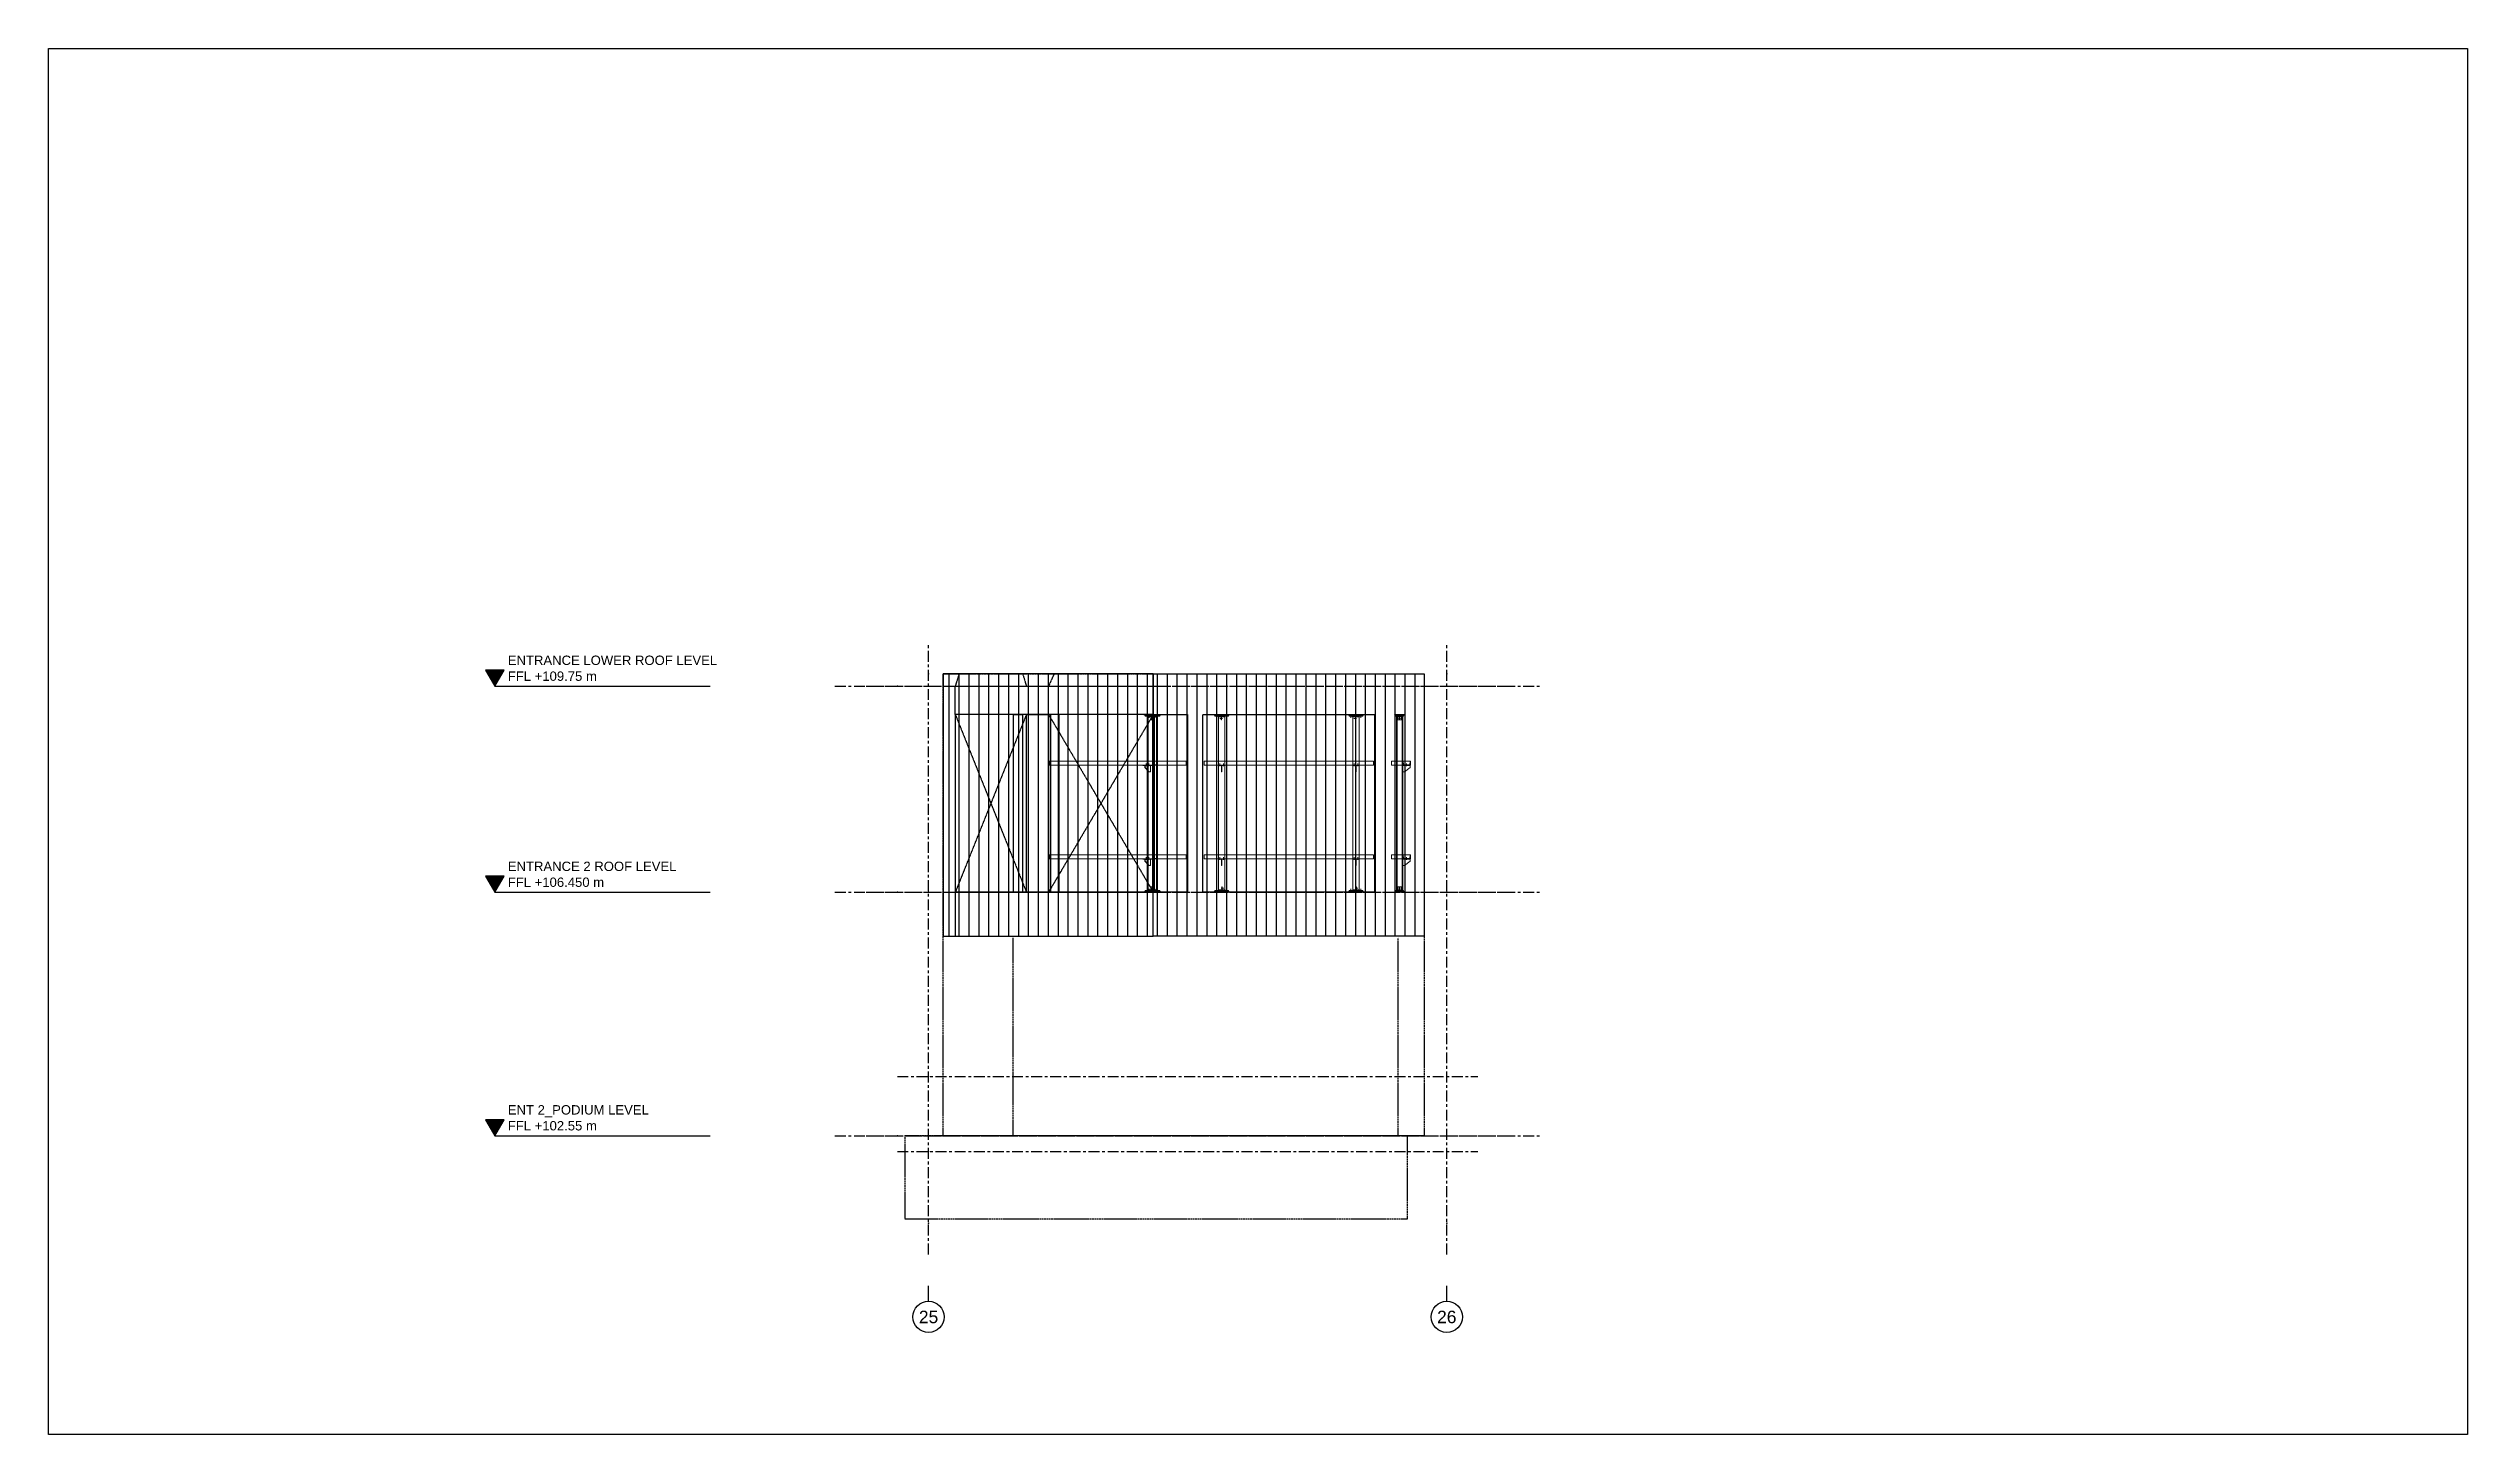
# Model space of a CAD drawing. Header units: millimetres. Extents: x 652554 to 1678317, y -308114 to 170803.
# Drawn here: x 771548 to 810298, y -137619 to -115419 of the extents above; entities that cross this region are included whole.
import ezdxf
from ezdxf.enums import TextEntityAlignment as Align

# ---------------------------------------------------------------- set-up
doc = ezdxf.new("R2010")
doc.units = ezdxf.units.MM
for name, pattern in [('CENTER', [50.8, 31.75, -6.35, 6.35, -6.35]), ('HIDDEN', [0.375, 0.25, -0.125]), ('TA_GL_000.70000', [1.925, 0.7, -0.175, 0.175, -0.175, 0.7]), ('XKITLINE00', [0]), ('XKITLINE02', [4, 2, -2])]:
    doc.linetypes.add(name, pattern=pattern)
for name, color, linetype in [('000 - 0_SYM_DWG_GRID-BUBBLE_MAIN_COLOR_1', 7, 'Continuous'), ('000 - 0_SYM_DWG_GRIDLINE_MAIN_COLOR_1', 7, 'Continuous'), ('000 - 0_SYM_DWG_GRIDLINE_MAIN_COLOR_251', 7, 'Continuous'), ('000 - 0_SYM_DWG_LEVEL_MAIN_COLOR_2', 7, 'Continuous'), ('000 - 0_SYM_DWG_LEVEL_TEXT', 7, 'Continuous'), ('000 - GRID', 7, 'CENTER'), ('DIM', 7, 'Continuous')]:
    doc.layers.add(name, color=color, linetype=linetype)
doc.layers.add('Bolt', color=7, linetype='Continuous', lineweight=0)
doc.layers.add('Part', color=7, linetype='Continuous', lineweight=0)
doc.styles.add('Arial', font='arial.ttf')
doc.styles.add('Arial_1', font='arial.ttf', dxfattribs={"height": 125})
doc.styles.add('TA', font='', dxfattribs={"height": 4.5})
doc.styles.get('TA').set_extended_font_data('Cordia New')

# ---------------------------------------------------------------- blocks, each defined once
blk = doc.blocks.new('W-1-PP19-ST-ENT2_20260406-084955_STANDARD_PAPER_BLOCK')
at = {"layer": 'DIM', "color": 7}
blk.add_lwpolyline([(775, 0), (0, 0), (0, 443.999987), (775, 443.999987)], close=True, dxfattribs=at)
blk = doc.blocks.new('*A13442673')
at = {"layer": 'Part', "color": 7, "linetype": 'XKITLINE00', "lineweight": 0}
for p, q in [((3151.342634, 249.241476), (3151.342634, 248.591476)), ((3151.342634, 249.241476), (3178.442634, 249.241476)), ((3151.342634, 248.591476), (3178.442634, 248.591476)), ((3178.442634, 249.241476), (3178.442634, 248.591476))]:
    blk.add_line(p, q, dxfattribs=at)
blk = doc.blocks.new('*A13542674')
at = {"layer": 'Part', "color": 7, "linetype": 'XKITLINE00', "lineweight": 0}
for p, q in [((3141.86535, 228.441476), (3141.86535, 228.541476)), ((3141.86535, 228.541476), (3144.256806, 228.541476)), ((3141.86535, 228.441476), (3144.256806, 228.441476)), ((3143.393598, 228.441476), (3143.393598, 228.541476)), ((3144.256806, 228.441476), (3144.256806, 228.541476))]:
    blk.add_line(p, q, dxfattribs=at)
blk = doc.blocks.new('*A13552675')
at = {"layer": 'Part', "color": 7, "linetype": 'XKITLINE02', "lineweight": 0}
for p, q in [((3142.789703, 229.141476), (3143.25604, 229.141476)), ((3142.789703, 229.141476), (3142.789703, 228.641476)), ((3142.824436, 229.141476), (3142.824436, 228.641476)), ((3143.25604, 229.141476), (3143.25604, 228.641476)), ((3143.25604, 228.541476), (3142.407641, 228.541476))]:
    blk.add_line(p, q, dxfattribs=at)
at = {"layer": 'Part', "color": 7, "linetype": 'XKITLINE00', "lineweight": 0}
for p, q in [((3142.789703, 228.641476), (3142.789703, 228.591476)), ((3142.824436, 228.641476), (3142.824436, 228.541476)), ((3143.25604, 228.641476), (3143.25604, 228.541476)), ((3142.407641, 228.541476), (3142.407641, 228.591476)), ((3142.407641, 228.591476), (3142.789703, 228.591476))]:
    blk.add_line(p, q, dxfattribs=at)
blk = doc.blocks.new('*A13562676')
at = {"layer": 'Part', "color": 7, "linetype": 'XKITLINE00', "lineweight": 0}
for p, q in [((3141.86535, 228.441476), (3141.58255, 228.241476)), ((3144.256806, 228.441476), (3141.86535, 228.441476)), ((3143.388662, 228.241476), (3143.393598, 228.441476)), ((3144.256806, 228.441476), (3144.539605, 228.241476))]:
    blk.add_line(p, q, dxfattribs=at)
at = {"layer": 'Part', "color": 7, "linetype": 'XKITLINE02', "lineweight": 0}
blk.add_line((3141.58255, 228.241476), (3144.539605, 228.241476), dxfattribs=at)
blk = doc.blocks.new('*A13572677')
at = {"layer": 'Part', "color": 7, "linetype": 'XKITLINE00', "lineweight": 0}
for p, q in [((3141.81813, 233.531476), (3141.859809, 233.531476)), ((3141.81813, 233.531476), (3141.81813, 233.231476)), ((3141.81813, 233.231476), (3141.859809, 233.231476)), ((3141.81813, 233.231476), (3142.465536, 232.531476)), ((3141.859809, 233.531476), (3141.859809, 233.231476)), ((3141.859809, 233.231476), (3142.507215, 232.531476)), ((3142.465536, 232.531476), (3142.722248, 232.531476))]:
    blk.add_line(p, q, dxfattribs=at)
at = {"layer": 'Part', "color": 7, "linetype": 'XKITLINE02', "lineweight": 0}
for p, q in [((3141.859809, 233.531476), (3142.723017, 233.531476)), ((3142.722248, 232.531476), (3142.723017, 232.531476)), ((3142.723017, 232.531476), (3142.723017, 233.531476))]:
    blk.add_line(p, q, dxfattribs=at)
blk = doc.blocks.new('*A13582678')
at = {"layer": 'Part', "color": 7, "linetype": 'XKITLINE00', "lineweight": 0}
for p, q in [((3141.49164, 233.531476), (3141.49164, 233.591476)), ((3143.049507, 233.531476), (3141.49164, 233.531476)), ((3142.186299, 233.531476), (3142.186299, 233.591476)), ((3143.049507, 233.531476), (3143.049507, 233.591476))]:
    blk.add_line(p, q, dxfattribs=at)
at = {"layer": 'Part', "color": 7, "linetype": 'XKITLINE02', "lineweight": 0}
blk.add_line((3143.049507, 233.591476), (3141.49164, 233.591476), dxfattribs=at)
blk = doc.blocks.new('*A13592679')
at = {"layer": 'Part', "color": 7, "linetype": 'XKITLINE00', "lineweight": 0}
for p, q in [((3143.192458, 234.241476), (3143.192458, 233.591476)), ((3143.192458, 234.241476), (3148.442634, 234.241476)), ((3143.192458, 233.591476), (3148.442634, 233.591476)), ((3148.442634, 234.241476), (3148.442634, 233.591476))]:
    blk.add_line(p, q, dxfattribs=at)
blk = doc.blocks.new('*A13622680')
at = {"layer": 'Part', "color": 7, "linetype": 'XKITLINE00', "lineweight": 0}
for p, q in [((3151.342634, 234.241476), (3151.342634, 233.591476)), ((3151.342634, 234.241476), (3178.442634, 234.241476)), ((3151.342634, 233.591476), (3178.442634, 233.591476)), ((3178.442634, 234.241476), (3178.442634, 233.591476))]:
    blk.add_line(p, q, dxfattribs=at)
blk = doc.blocks.new('*A13632681')
at = {"layer": 'Part', "color": 7, "linetype": 'XKITLINE00', "lineweight": 0}
for p, q in [((3175.142536, 256.341476), (3175.142536, 249.241476)), ((3175.142536, 256.341476), (3176.142536, 256.341476)), ((3176.142536, 256.341476), (3176.142536, 249.241476)), ((3175.142536, 248.531476), (3175.142536, 234.241476)), ((3176.142536, 248.531476), (3176.142536, 234.241476)), ((3175.142536, 233.531476), (3175.142536, 228.641476)), ((3176.142536, 233.531476), (3176.142536, 228.641476)), ((3175.142536, 228.641476), (3176.142536, 228.641476))]:
    blk.add_line(p, q, dxfattribs=at)
at = {"layer": 'Part', "color": 7, "linetype": 'XKITLINE02', "lineweight": 0}
for p, q in [((3175.142536, 249.241476), (3175.142536, 248.531476)), ((3176.142536, 249.241476), (3176.142536, 248.531476)), ((3175.142536, 234.241476), (3175.142536, 233.531476)), ((3176.142536, 234.241476), (3176.142536, 233.531476))]:
    blk.add_line(p, q, dxfattribs=at)
blk = doc.blocks.new('*A13642682')
at = {"layer": 'Part', "color": 7, "linetype": 'XKITLINE00', "lineweight": 0}
for p, q in [((3153.642634, 256.341476), (3153.642634, 249.241476)), ((3153.642634, 256.341476), (3154.642634, 256.341476)), ((3154.642634, 256.341476), (3154.642634, 249.241476)), ((3153.642634, 248.531476), (3153.642634, 234.241476)), ((3154.642634, 248.531476), (3154.642634, 234.241476)), ((3153.642634, 233.531476), (3153.642634, 228.641476)), ((3154.642634, 233.531476), (3154.642634, 228.641476)), ((3153.642634, 228.641476), (3154.642634, 228.641476))]:
    blk.add_line(p, q, dxfattribs=at)
at = {"layer": 'Part', "color": 7, "linetype": 'XKITLINE02', "lineweight": 0}
for p, q in [((3153.642634, 249.241476), (3153.642634, 248.531476)), ((3154.642634, 249.241476), (3154.642634, 248.531476)), ((3153.642634, 234.241476), (3153.642634, 233.531476)), ((3154.642634, 234.241476), (3154.642634, 233.531476))]:
    blk.add_line(p, q, dxfattribs=at)
blk = doc.blocks.new('*A13652683')
at = {"layer": 'Part', "color": 7, "linetype": 'XKITLINE00', "lineweight": 0}
for p, q in [((3182.222585, 256.341476), (3182.142585, 256.341476)), ((3182.142585, 256.341476), (3182.142585, 249.241476)), ((3182.342585, 256.341476), (3182.222585, 256.341476)), ((3182.222585, 256.341476), (3182.222585, 249.241476)), ((3182.942585, 256.341476), (3183.142585, 256.341476)), ((3183.062585, 256.341476), (3183.062585, 249.241476)), ((3183.142585, 256.341476), (3183.142585, 249.241476)), ((3182.142585, 248.591476), (3182.142585, 234.241476)), ((3182.222585, 248.591476), (3182.222585, 234.241476)), ((3183.062585, 248.591476), (3183.062585, 234.241476)), ((3183.142585, 248.591476), (3183.142585, 234.241476)), ((3182.142585, 233.591476), (3182.142585, 228.641476)), ((3182.222585, 233.591476), (3182.222585, 228.641476)), ((3183.062585, 233.591476), (3183.062585, 228.641476)), ((3183.142585, 233.591476), (3183.142585, 228.641476)), ((3182.222585, 228.641476), (3182.142585, 228.641476)), ((3183.142585, 228.641476), (3182.222585, 228.641476))]:
    blk.add_line(p, q, dxfattribs=at)
at = {"layer": 'Part', "color": 7, "linetype": 'XKITLINE02', "lineweight": 0}
for p, q in [((3182.942585, 256.341476), (3182.342585, 256.341476)), ((3182.142585, 249.241476), (3182.142585, 248.591476)), ((3182.222585, 249.241476), (3182.222585, 248.591476)), ((3183.062585, 249.241476), (3183.062585, 248.591476)), ((3183.142585, 249.241476), (3183.142585, 248.591476)), ((3182.142585, 234.241476), (3182.142585, 233.591476)), ((3182.222585, 234.241476), (3182.222585, 233.591476)), ((3183.062585, 234.241476), (3183.062585, 233.591476)), ((3183.142585, 234.241476), (3183.142585, 233.591476))]:
    blk.add_line(p, q, dxfattribs=at)
blk = doc.blocks.new('*A13662684')
at = {"layer": 'Part', "color": 7, "linetype": 'XKITLINE00', "lineweight": 0}
for p, q in [((3152.842634, 228.241476), (3153.042634, 228.441476)), ((3153.042634, 228.441476), (3155.242634, 228.441476)), ((3155.242634, 228.441476), (3155.442634, 228.241476))]:
    blk.add_line(p, q, dxfattribs=at)
at = {"layer": 'Part', "color": 7, "linetype": 'XKITLINE02', "lineweight": 0}
blk.add_line((3155.442634, 228.241476), (3152.842634, 228.241476), dxfattribs=at)
blk = doc.blocks.new('*A13672685')
at = {"layer": 'Part', "color": 7, "linetype": 'XKITLINE02', "lineweight": 0}
for p, q in [((3154.222634, 229.141476), (3154.172634, 229.141476)), ((3154.172634, 229.141476), (3154.172634, 228.641476)), ((3154.222634, 229.141476), (3154.222634, 228.641476)), ((3154.172634, 228.541476), (3154.772634, 228.541476))]:
    blk.add_line(p, q, dxfattribs=at)
at = {"layer": 'Part', "color": 7, "linetype": 'XKITLINE00', "lineweight": 0}
for p, q in [((3154.172634, 228.641476), (3154.172634, 228.541476)), ((3154.222634, 228.641476), (3154.222634, 228.591476)), ((3154.772634, 228.591476), (3154.222634, 228.591476)), ((3154.772634, 228.541476), (3154.772634, 228.591476))]:
    blk.add_line(p, q, dxfattribs=at)
blk = doc.blocks.new('*A13682686')
at = {"layer": 'Part', "color": 7, "linetype": 'XKITLINE00', "lineweight": 0}
for p, q in [((3153.042634, 228.441476), (3153.042634, 228.541476)), ((3153.042634, 228.541476), (3155.242634, 228.541476)), ((3153.042634, 228.441476), (3155.242634, 228.441476)), ((3155.242634, 228.441476), (3155.242634, 228.541476))]:
    blk.add_line(p, q, dxfattribs=at)
blk = doc.blocks.new('*A13702687')
at = {"layer": 'Part', "color": 7, "linetype": 'XKITLINE00', "lineweight": 0}
for p, q in [((3174.342536, 228.241476), (3174.542536, 228.441476)), ((3174.542536, 228.441476), (3176.742536, 228.441476)), ((3176.742536, 228.441476), (3176.942536, 228.241476))]:
    blk.add_line(p, q, dxfattribs=at)
at = {"layer": 'Part', "color": 7, "linetype": 'XKITLINE02', "lineweight": 0}
blk.add_line((3176.942536, 228.241476), (3174.342536, 228.241476), dxfattribs=at)
blk = doc.blocks.new('*A13712688')
at = {"layer": 'Part', "color": 7, "linetype": 'XKITLINE02', "lineweight": 0}
for p, q in [((3175.722536, 229.141476), (3175.672536, 229.141476)), ((3175.672536, 229.141476), (3175.672536, 228.641476)), ((3175.722536, 229.141476), (3175.722536, 228.641476)), ((3175.672536, 228.541476), (3176.272536, 228.541476))]:
    blk.add_line(p, q, dxfattribs=at)
at = {"layer": 'Part', "color": 7, "linetype": 'XKITLINE00', "lineweight": 0}
for p, q in [((3175.672536, 228.641476), (3175.672536, 228.541476)), ((3175.722536, 228.641476), (3175.722536, 228.591476)), ((3176.272536, 228.591476), (3175.722536, 228.591476)), ((3176.272536, 228.541476), (3176.272536, 228.591476))]:
    blk.add_line(p, q, dxfattribs=at)
blk = doc.blocks.new('*A13722689')
at = {"layer": 'Part', "color": 7, "linetype": 'XKITLINE00', "lineweight": 0}
for p, q in [((3174.542536, 228.441476), (3174.542536, 228.541476)), ((3174.542536, 228.541476), (3176.742536, 228.541476)), ((3174.542536, 228.441476), (3176.742536, 228.441476)), ((3176.742536, 228.441476), (3176.742536, 228.541476))]:
    blk.add_line(p, q, dxfattribs=at)
blk = doc.blocks.new('*A13732690')
at = {"layer": 'Part', "color": 7, "linetype": 'XKITLINE00', "lineweight": 0}
for p, q in [((3182.042585, 228.441476), (3182.042585, 228.541476)), ((3182.042585, 228.541476), (3183.242585, 228.541476)), ((3182.042585, 228.441476), (3183.242585, 228.441476)), ((3183.242585, 228.441476), (3183.242585, 228.541476))]:
    blk.add_line(p, q, dxfattribs=at)
blk = doc.blocks.new('*A13742691')
at = {"layer": 'Part', "color": 7, "linetype": 'XKITLINE02', "lineweight": 0}
for p, q in [((3182.342585, 229.141476), (3182.942585, 229.141476)), ((3182.342585, 229.141476), (3182.342585, 228.641476)), ((3182.942585, 229.141476), (3182.942585, 228.641476)), ((3182.342585, 228.541476), (3182.942585, 228.541476))]:
    blk.add_line(p, q, dxfattribs=at)
at = {"layer": 'Part', "color": 7, "linetype": 'XKITLINE00', "lineweight": 0}
for p, q in [((3182.342585, 228.641476), (3182.342585, 228.541476)), ((3182.942585, 228.641476), (3182.942585, 228.541476))]:
    blk.add_line(p, q, dxfattribs=at)
blk = doc.blocks.new('*A13752692')
at = {"layer": 'Part', "color": 7, "linetype": 'XKITLINE00', "lineweight": 0}
for p, q in [((3181.842585, 228.241476), (3182.042585, 228.441476)), ((3182.042585, 228.441476), (3183.242585, 228.441476)), ((3183.442585, 228.241476), (3183.242585, 228.441476))]:
    blk.add_line(p, q, dxfattribs=at)
at = {"layer": 'Part', "color": 7, "linetype": 'XKITLINE02', "lineweight": 0}
blk.add_line((3181.842585, 228.241476), (3183.442585, 228.241476), dxfattribs=at)
blk = doc.blocks.new('*A13762693')
at = {"layer": 'Part', "color": 7, "linetype": 'XKITLINE00', "lineweight": 0}
for p, q in [((3154.172634, 233.531476), (3154.112634, 233.531476)), ((3154.112634, 233.531476), (3154.112634, 232.531476)), ((3154.112634, 233.231476), (3154.172634, 233.231476)), ((3154.112634, 232.531476), (3154.172634, 232.531476)), ((3154.172634, 233.531476), (3154.172634, 232.531476))]:
    blk.add_line(p, q, dxfattribs=at)
blk = doc.blocks.new('*A13772694')
at = {"layer": 'Part', "color": 7, "linetype": 'XKITLINE00', "lineweight": 0}
for p, q in [((3153.642634, 233.531476), (3153.642634, 233.591476)), ((3154.642634, 233.531476), (3153.642634, 233.531476)), ((3154.642634, 233.531476), (3154.642634, 233.591476))]:
    blk.add_line(p, q, dxfattribs=at)
at = {"layer": 'Part', "color": 7, "linetype": 'XKITLINE02', "lineweight": 0}
blk.add_line((3154.642634, 233.591476), (3153.642634, 233.591476), dxfattribs=at)
blk = doc.blocks.new('*A13782695')
at = {"layer": 'Part', "color": 7, "linetype": 'XKITLINE02', "lineweight": 0}
for p, q in [((3183.142585, 233.591476), (3183.142585, 234.241476)), ((3183.142585, 234.241476), (3183.194148, 234.241476)), ((3184.392585, 233.591476), (3183.142585, 233.591476)), ((3183.194148, 234.241476), (3183.245773, 233.651476)), ((3183.245773, 233.651476), (3184.289398, 233.651476)), ((3184.289398, 233.651476), (3184.341023, 234.241476)), ((3184.341023, 234.241476), (3184.392585, 234.241476))]:
    blk.add_line(p, q, dxfattribs=at)
at = {"layer": 'Part', "color": 7, "linetype": 'XKITLINE00', "lineweight": 0}
blk.add_line((3184.392585, 234.241476), (3184.392585, 233.591476), dxfattribs=at)
blk = doc.blocks.new('*A13792696')
at = {"layer": 'Part', "color": 7, "linetype": 'XKITLINE02', "lineweight": 0}
for p, q in [((3183.142585, 232.531476), (3183.142585, 233.531476)), ((3183.142585, 233.531476), (3184.342585, 233.531476))]:
    blk.add_line(p, q, dxfattribs=at)
at = {"layer": 'Part', "color": 7, "linetype": 'XKITLINE00', "lineweight": 0}
for p, q in [((3183.442585, 232.531476), (3183.142585, 232.531476)), ((3184.342585, 233.231476), (3183.442585, 232.531476)), ((3184.342585, 233.531476), (3184.342585, 233.231476))]:
    blk.add_line(p, q, dxfattribs=at)
blk = doc.blocks.new('*A13802697')
at = {"layer": 'Part', "color": 7, "linetype": 'XKITLINE00', "lineweight": 0}
for p, q in [((3183.142585, 233.531476), (3183.142585, 233.591476)), ((3183.142585, 233.531476), (3184.342585, 233.531476)), ((3184.342585, 233.531476), (3184.342585, 233.591476))]:
    blk.add_line(p, q, dxfattribs=at)
at = {"layer": 'Part', "color": 7, "linetype": 'XKITLINE02', "lineweight": 0}
blk.add_line((3183.142585, 233.591476), (3184.342585, 233.591476), dxfattribs=at)
blk = doc.blocks.new('*A13812698')
at = {"layer": 'Part', "color": 7, "linetype": 'XKITLINE00', "lineweight": 0}
for p, q in [((3175.672536, 233.531476), (3175.612536, 233.531476)), ((3175.612536, 233.531476), (3175.612536, 232.531476)), ((3175.612536, 233.231476), (3175.672536, 233.231476)), ((3175.612536, 232.531476), (3175.672536, 232.531476)), ((3175.672536, 233.531476), (3175.672536, 232.531476))]:
    blk.add_line(p, q, dxfattribs=at)
blk = doc.blocks.new('*A13822699')
at = {"layer": 'Part', "color": 7, "linetype": 'XKITLINE00', "lineweight": 0}
for p, q in [((3175.142536, 233.531476), (3175.142536, 233.591476)), ((3176.142536, 233.531476), (3175.142536, 233.531476)), ((3176.142536, 233.531476), (3176.142536, 233.591476))]:
    blk.add_line(p, q, dxfattribs=at)
at = {"layer": 'Part', "color": 7, "linetype": 'XKITLINE02', "lineweight": 0}
blk.add_line((3176.142536, 233.591476), (3175.142536, 233.591476), dxfattribs=at)
blk = doc.blocks.new('*A13832700')
at = {"layer": 'Part', "color": 7, "linetype": 'XKITLINE00', "lineweight": 0}
for p, q in [((3181.342634, 234.241476), (3181.342634, 233.591476)), ((3181.342634, 234.241476), (3184.392585, 234.241476)), ((3181.342634, 233.591476), (3184.392585, 233.591476)), ((3184.392585, 234.241476), (3184.392585, 233.591476))]:
    blk.add_line(p, q, dxfattribs=at)
blk = doc.blocks.new('*A13912701')
at = {"layer": 'Bolt'}
blk.add_hatch(color=7, dxfattribs=at).paths.add_polyline_path([(3143.03, 228.9), (3143.03, 228.91), (3143.03, 228.91), (3143.04, 228.92), (3143.04, 228.92), (3143.04, 228.93), (3143.04, 228.94), (3143.05, 228.94), (3143.05, 228.95), (3143.05, 228.95), (3143.06, 228.95), (3143.06, 228.96), (3143.07, 228.96), (3143.07, 228.96), (3143.08, 228.96), (3143.08, 228.96), (3143.09, 228.96), (3143.09, 228.96), (3143.1, 228.96), (3143.1, 228.96), (3143.11, 228.95), (3143.11, 228.95), (3143.11, 228.95), (3143.12, 228.94), (3143.12, 228.94), (3143.12, 228.93), (3143.13, 228.92), (3143.13, 228.92), (3143.13, 228.91), (3143.13, 228.91), (3143.13, 228.9), (3143.13, 228.89), (3143.13, 228.88), (3143.13, 228.88), (3143.13, 228.87), (3143.13, 228.86), (3143.13, 228.86), (3143.12, 228.85), (3143.12, 228.85), (3143.12, 228.84), (3143.11, 228.84), (3143.11, 228.83), (3143.11, 228.83), (3143.1, 228.83), (3143.1, 228.82), (3143.09, 228.82), (3143.09, 228.82), (3143.08, 228.82), (3143.08, 228.82), (3143.07, 228.82), (3143.07, 228.82), (3143.06, 228.83), (3143.06, 228.83), (3143.05, 228.83), (3143.05, 228.84), (3143.05, 228.84), (3143.04, 228.85), (3143.04, 228.85), (3143.04, 228.86), (3143.04, 228.86), (3143.03, 228.87), (3143.03, 228.88), (3143.03, 228.88), (3143.03, 228.89)], flags=17)
at = {"layer": 'Bolt', "color": 7, "linetype": 'XKITLINE00', "lineweight": 0}
blk.add_line((3143.14, 228.89), (3142.84, 228.89), dxfattribs=at)
blk = doc.blocks.new('*A13922702')
at = {"layer": 'Bolt'}
for points in [[(3142.3, 228.44), (3142.3, 228.54), (3142.71, 228.54), (3142.71, 228.44)], [(3143.41, 228.44), (3143.41, 228.54), (3143.82, 228.54), (3143.82, 228.44)]]:
    blk.add_hatch(color=7, dxfattribs=at).paths.add_polyline_path(points, flags=17)
at = {"layer": 'Bolt', "color": 7, "linetype": 'XKITLINE00', "lineweight": 0}
for p, q in [((3142.51, 228.36), (3142.51, 228.79)), ((3143.62, 228.36), (3143.62, 228.79)), ((3142.3, 228.44), (3142.3, 228.54)), ((3142.71, 228.44), (3142.71, 228.54)), ((3143.41, 228.44), (3143.41, 228.54)), ((3143.82, 228.44), (3143.82, 228.54))]:
    blk.add_line(p, q, dxfattribs=at)
blk = doc.blocks.new('*A13932703')
at = {"layer": 'Bolt'}
for points in [[(3142.69, 233.59), (3142.69, 233.53), (3142.27, 233.53), (3142.27, 233.59)], [(3142.58, 233.65), (3142.58, 233.59), (3142.38, 233.59), (3142.38, 233.65)]]:
    blk.add_hatch(color=7, dxfattribs=at).paths.add_polyline_path(points, flags=17)
at = {"layer": 'Bolt', "color": 7, "linetype": 'XKITLINE02', "lineweight": 0}
for p, q in [((3141.86, 233.53), (3141.86, 233.59)), ((3141.96, 233.59), (3141.96, 233.65)), ((3142.06, 233.45), (3142.06, 233.88)), ((3142.16, 233.59), (3142.16, 233.65)), ((3142.27, 233.53), (3142.27, 233.59))]:
    blk.add_line(p, q, dxfattribs=at)
at = {"layer": 'Bolt', "color": 7, "linetype": 'XKITLINE00', "lineweight": 0}
for p, q in [((3142.27, 233.53), (3142.27, 233.59)), ((3142.38, 233.59), (3142.38, 233.65)), ((3142.48, 233.45), (3142.48, 233.88)), ((3142.58, 233.59), (3142.58, 233.65)), ((3142.69, 233.53), (3142.69, 233.59))]:
    blk.add_line(p, q, dxfattribs=at)
blk = doc.blocks.new('*A13942704')
at = {"layer": 'Bolt'}
for points in [[(3153.41, 228.54), (3153.41, 228.44), (3153.27, 228.44), (3153.27, 228.54)], [(3155.01, 228.54), (3155.01, 228.44), (3154.87, 228.44), (3154.87, 228.54)]]:
    blk.add_hatch(color=7, dxfattribs=at).paths.add_polyline_path(points, flags=17)
at = {"layer": 'Bolt', "color": 7, "linetype": 'XKITLINE00', "lineweight": 0}
for p, q in [((3153.34, 228.36), (3153.34, 228.79)), ((3154.94, 228.36), (3154.94, 228.79)), ((3153.27, 228.44), (3153.27, 228.54)), ((3153.41, 228.44), (3153.41, 228.54)), ((3154.87, 228.44), (3154.87, 228.54)), ((3155.01, 228.44), (3155.01, 228.54))]:
    blk.add_line(p, q, dxfattribs=at)
blk = doc.blocks.new('*A13952705')
at = {"layer": 'Bolt', "color": 7, "linetype": 'XKITLINE02', "lineweight": 0}
for p, q in [((3154.033434, 228.891476), (3154.462634, 228.891476)), ((3154.112634, 228.961476), (3154.172634, 228.961476)), ((3154.112634, 228.821476), (3154.172634, 228.821476)), ((3154.172634, 228.961476), (3154.222634, 228.961476)), ((3154.172634, 228.821476), (3154.222634, 228.821476))]:
    blk.add_line(p, q, dxfattribs=at)
blk = doc.blocks.new('*A13962706')
at = {"layer": 'Bolt'}
for points in [[(3174.91, 228.54), (3174.91, 228.44), (3174.77, 228.44), (3174.77, 228.54)], [(3176.51, 228.54), (3176.51, 228.44), (3176.37, 228.44), (3176.37, 228.54)]]:
    blk.add_hatch(color=7, dxfattribs=at).paths.add_polyline_path(points, flags=17)
at = {"layer": 'Bolt', "color": 7, "linetype": 'XKITLINE00', "lineweight": 0}
for p, q in [((3174.84, 228.36), (3174.84, 228.79)), ((3176.44, 228.36), (3176.44, 228.79)), ((3174.77, 228.44), (3174.77, 228.54)), ((3174.91, 228.44), (3174.91, 228.54)), ((3176.37, 228.44), (3176.37, 228.54)), ((3176.51, 228.44), (3176.51, 228.54))]:
    blk.add_line(p, q, dxfattribs=at)
blk = doc.blocks.new('*A13972707')
at = {"layer": 'Bolt', "color": 7, "linetype": 'XKITLINE02', "lineweight": 0}
for p, q in [((3175.533336, 228.891476), (3175.962536, 228.891476)), ((3175.612536, 228.961476), (3175.672536, 228.961476)), ((3175.612536, 228.821476), (3175.672536, 228.821476)), ((3175.672536, 228.961476), (3175.722536, 228.961476)), ((3175.672536, 228.821476), (3175.722536, 228.821476))]:
    blk.add_line(p, q, dxfattribs=at)
blk = doc.blocks.new('*A13982708')
at = {"layer": 'Bolt'}
blk.add_hatch(color=7, dxfattribs=at).paths.add_polyline_path([(3182.57, 228.9), (3182.57, 228.91), (3182.58, 228.91), (3182.58, 228.92), (3182.58, 228.92), (3182.58, 228.93), (3182.59, 228.94), (3182.59, 228.94), (3182.6, 228.95), (3182.6, 228.95), (3182.61, 228.95), (3182.62, 228.96), (3182.62, 228.96), (3182.63, 228.96), (3182.64, 228.96), (3182.64, 228.96), (3182.65, 228.96), (3182.66, 228.96), (3182.66, 228.96), (3182.67, 228.96), (3182.68, 228.95), (3182.68, 228.95), (3182.69, 228.95), (3182.69, 228.94), (3182.7, 228.94), (3182.7, 228.93), (3182.7, 228.92), (3182.71, 228.92), (3182.71, 228.91), (3182.71, 228.91), (3182.71, 228.9), (3182.71, 228.89), (3182.71, 228.88), (3182.71, 228.88), (3182.71, 228.87), (3182.71, 228.86), (3182.7, 228.86), (3182.7, 228.85), (3182.7, 228.85), (3182.69, 228.84), (3182.69, 228.84), (3182.68, 228.83), (3182.68, 228.83), (3182.67, 228.83), (3182.66, 228.82), (3182.66, 228.82), (3182.65, 228.82), (3182.64, 228.82), (3182.64, 228.82), (3182.63, 228.82), (3182.62, 228.82), (3182.62, 228.83), (3182.61, 228.83), (3182.6, 228.83), (3182.6, 228.84), (3182.59, 228.84), (3182.59, 228.85), (3182.58, 228.85), (3182.58, 228.86), (3182.58, 228.86), (3182.58, 228.87), (3182.57, 228.88), (3182.57, 228.88), (3182.57, 228.89)], flags=17)
at = {"layer": 'Bolt', "color": 7, "linetype": 'XKITLINE00', "lineweight": 0}
for p, q in [((3182.78, 228.89), (3182.5, 228.89)), ((3182.64, 228.75), (3182.64, 229.03))]:
    blk.add_line(p, q, dxfattribs=at)
blk = doc.blocks.new('*A13992709')
at = {"layer": 'Bolt'}
blk.add_hatch(color=7, dxfattribs=at).paths.add_polyline_path([(3182.42, 228.44), (3182.42, 228.54), (3182.86, 228.54), (3182.86, 228.44)], flags=17)
at = {"layer": 'Bolt', "color": 7, "linetype": 'XKITLINE00', "lineweight": 0}
for p, q in [((3182.64, 228.36), (3182.64, 228.79)), ((3182.42, 228.44), (3182.42, 228.54)), ((3182.86, 228.44), (3182.86, 228.54))]:
    blk.add_line(p, q, dxfattribs=at)
at = {"layer": 'Bolt', "color": 7, "linetype": 'XKITLINE02', "lineweight": 0}
for p, q in [((3182.64, 228.36), (3182.64, 228.79)), ((3182.42, 228.44), (3182.42, 228.54)), ((3182.86, 228.44), (3182.86, 228.54))]:
    blk.add_line(p, q, dxfattribs=at)
blk = doc.blocks.new('*A14002710')
at = {"layer": 'Bolt'}
for points in [[(3153.91, 233.65), (3153.91, 233.59), (3153.77, 233.59), (3153.77, 233.65)], [(3153.91, 233.59), (3153.91, 233.53), (3153.77, 233.53), (3153.77, 233.59)], [(3154.51, 233.65), (3154.51, 233.59), (3154.37, 233.59), (3154.37, 233.65)], [(3154.51, 233.59), (3154.51, 233.53), (3154.37, 233.53), (3154.37, 233.59)]]:
    blk.add_hatch(color=7, dxfattribs=at).paths.add_polyline_path(points, flags=17)
at = {"layer": 'Bolt', "color": 7, "linetype": 'XKITLINE00', "lineweight": 0}
for p, q in [((3153.77, 233.59), (3153.77, 233.65)), ((3153.77, 233.53), (3153.77, 233.59)), ((3153.84, 233.45), (3153.84, 233.88)), ((3153.91, 233.59), (3153.91, 233.65)), ((3153.91, 233.53), (3153.91, 233.59)), ((3154.37, 233.59), (3154.37, 233.65)), ((3154.37, 233.53), (3154.37, 233.59)), ((3154.44, 233.45), (3154.44, 233.88)), ((3154.51, 233.59), (3154.51, 233.65)), ((3154.51, 233.53), (3154.51, 233.59))]:
    blk.add_line(p, q, dxfattribs=at)
blk = doc.blocks.new('*A14012711')
at = {"layer": 'Bolt'}
for points in [[(3183.52, 233.53), (3183.52, 233.59), (3183.96, 233.59), (3183.96, 233.53)], [(3183.67, 233.59), (3183.67, 233.65), (3183.81, 233.65), (3183.81, 233.59)]]:
    blk.add_hatch(color=7, dxfattribs=at).paths.add_polyline_path(points, flags=17)
at = {"layer": 'Bolt', "color": 7, "linetype": 'XKITLINE00', "lineweight": 0}
for p, q in [((3183.52, 233.53), (3183.52, 233.59)), ((3183.67, 233.59), (3183.67, 233.65)), ((3183.74, 233.45), (3183.74, 233.88)), ((3183.81, 233.59), (3183.81, 233.65)), ((3183.96, 233.53), (3183.96, 233.59))]:
    blk.add_line(p, q, dxfattribs=at)
at = {"layer": 'Bolt', "color": 7, "linetype": 'XKITLINE02', "lineweight": 0}
for p, q in [((3183.52, 233.53), (3183.52, 233.59)), ((3183.67, 233.59), (3183.67, 233.65)), ((3183.74, 233.45), (3183.74, 233.88)), ((3183.81, 233.59), (3183.81, 233.65)), ((3183.96, 233.53), (3183.96, 233.59))]:
    blk.add_line(p, q, dxfattribs=at)
blk = doc.blocks.new('*A14022712')
at = {"layer": 'Bolt'}
for points in [[(3175.41, 233.65), (3175.41, 233.59), (3175.27, 233.59), (3175.27, 233.65)], [(3175.41, 233.59), (3175.41, 233.53), (3175.27, 233.53), (3175.27, 233.59)], [(3176.01, 233.65), (3176.01, 233.59), (3175.87, 233.59), (3175.87, 233.65)], [(3176.01, 233.59), (3176.01, 233.53), (3175.87, 233.53), (3175.87, 233.59)]]:
    blk.add_hatch(color=7, dxfattribs=at).paths.add_polyline_path(points, flags=17)
at = {"layer": 'Bolt', "color": 7, "linetype": 'XKITLINE00', "lineweight": 0}
for p, q in [((3175.27, 233.59), (3175.27, 233.65)), ((3175.27, 233.53), (3175.27, 233.59)), ((3175.34, 233.45), (3175.34, 233.88)), ((3175.41, 233.59), (3175.41, 233.65)), ((3175.41, 233.53), (3175.41, 233.59)), ((3175.87, 233.59), (3175.87, 233.65)), ((3175.87, 233.53), (3175.87, 233.59)), ((3175.94, 233.45), (3175.94, 233.88)), ((3176.01, 233.59), (3176.01, 233.65)), ((3176.01, 233.53), (3176.01, 233.59))]:
    blk.add_line(p, q, dxfattribs=at)
blk = doc.blocks.new('*A14092713')
at = {"layer": 'Part', "color": 7, "linetype": 'XKITLINE00', "lineweight": 0}
for p, q in [((3141.49164, 248.531476), (3141.49164, 248.591476)), ((3143.049507, 248.531476), (3141.49164, 248.531476)), ((3142.186299, 248.531476), (3142.186299, 248.591476)), ((3143.049507, 248.531476), (3143.049507, 248.591476))]:
    blk.add_line(p, q, dxfattribs=at)
at = {"layer": 'Part', "color": 7, "linetype": 'XKITLINE02', "lineweight": 0}
blk.add_line((3143.049507, 248.591476), (3141.49164, 248.591476), dxfattribs=at)
blk = doc.blocks.new('*A14102714')
at = {"layer": 'Part', "color": 7, "linetype": 'XKITLINE00', "lineweight": 0}
for p, q in [((3141.81813, 248.531476), (3141.859809, 248.531476)), ((3141.81813, 248.531476), (3141.81813, 248.231476)), ((3141.81813, 248.231476), (3141.859809, 248.231476)), ((3141.81813, 248.231476), (3142.465536, 247.531476)), ((3141.859809, 248.531476), (3141.859809, 248.231476)), ((3141.859809, 248.231476), (3142.507215, 247.531476)), ((3142.465536, 247.531476), (3142.722248, 247.531476))]:
    blk.add_line(p, q, dxfattribs=at)
at = {"layer": 'Part', "color": 7, "linetype": 'XKITLINE02', "lineweight": 0}
for p, q in [((3141.859809, 248.531476), (3142.723017, 248.531476)), ((3142.723017, 247.531476), (3142.723017, 248.531476)), ((3142.722248, 247.531476), (3142.723017, 247.531476))]:
    blk.add_line(p, q, dxfattribs=at)
blk = doc.blocks.new('*A14112715')
at = {"layer": 'Part', "color": 7, "linetype": 'XKITLINE00', "lineweight": 0}
for p, q in [((3143.192458, 249.241476), (3143.192458, 248.591476)), ((3143.192458, 249.241476), (3148.442634, 249.241476)), ((3143.192458, 248.591476), (3148.442634, 248.591476)), ((3148.442634, 249.241476), (3148.442634, 248.591476))]:
    blk.add_line(p, q, dxfattribs=at)
blk = doc.blocks.new('*A14122716')
at = {"layer": 'Part', "color": 7, "linetype": 'XKITLINE00', "lineweight": 0}
for p, q in [((3141.86535, 256.541476), (3144.256806, 256.541476)), ((3141.86535, 256.441476), (3141.86535, 256.541476)), ((3144.256806, 256.441476), (3141.86535, 256.441476)), ((3143.393598, 256.441476), (3143.393598, 256.541476)), ((3144.256806, 256.541476), (3144.256806, 256.441476))]:
    blk.add_line(p, q, dxfattribs=at)
blk = doc.blocks.new('*A14132717')
at = {"layer": 'Part', "color": 7, "linetype": 'XKITLINE00', "lineweight": 0}
for p, q in [((3142.866116, 256.441476), (3142.866116, 256.341476)), ((3142.900848, 256.391476), (3143.714514, 256.391476)), ((3142.900848, 256.391476), (3142.900848, 256.341476)), ((3143.106284, 255.841476), (3143.332452, 255.841476)), ((3143.282911, 256.391476), (3143.282911, 256.441476)), ((3143.332452, 255.841476), (3143.332452, 256.391476)), ((3143.714514, 256.391476), (3143.714514, 256.441476))]:
    blk.add_line(p, q, dxfattribs=at)
at = {"layer": 'Part', "color": 7, "linetype": 'XKITLINE02', "lineweight": 0}
for p, q in [((3143.714514, 256.441476), (3142.866116, 256.441476)), ((3142.866116, 256.341476), (3142.866116, 255.841476)), ((3142.866116, 255.841476), (3143.106284, 255.841476)), ((3142.900848, 256.341476), (3142.900848, 255.841476))]:
    blk.add_line(p, q, dxfattribs=at)
blk = doc.blocks.new('*A14142718')
at = {"layer": 'Part', "color": 7, "linetype": 'XKITLINE00', "lineweight": 0}
for p, q in [((3141.58255, 256.741476), (3141.86535, 256.541476)), ((3141.86535, 256.541476), (3144.256806, 256.541476)), ((3143.393598, 256.541476), (3143.388662, 256.741476)), ((3144.256806, 256.541476), (3144.539605, 256.741476))]:
    blk.add_line(p, q, dxfattribs=at)
at = {"layer": 'Part', "color": 7, "linetype": 'XKITLINE02', "lineweight": 0}
blk.add_line((3144.539605, 256.741476), (3141.58255, 256.741476), dxfattribs=at)
blk = doc.blocks.new('*A14172719')
at = {"layer": 'Part', "color": 7, "linetype": 'XKITLINE00', "lineweight": 0}
for p, q in [((3142.354079, 256.341476), (3143.106284, 256.341476)), ((3142.354079, 256.341476), (3142.354079, 249.241476)), ((3143.048737, 256.341476), (3143.048737, 249.241476)), ((3143.106284, 256.341476), (3143.106284, 249.241476)), ((3143.332452, 256.341476), (3143.768077, 256.341476)), ((3143.38404, 256.341476), (3143.38404, 249.241476)), ((3143.71053, 256.341476), (3143.71053, 249.241476)), ((3143.768077, 256.341476), (3143.768077, 249.241476)), ((3143.048737, 248.591476), (3143.048737, 234.241476)), ((3143.106284, 248.591476), (3143.106284, 234.241476)), ((3143.38404, 248.591476), (3143.38404, 234.241476)), ((3143.71053, 248.591476), (3143.71053, 234.241476)), ((3143.768077, 248.591476), (3143.768077, 234.241476)), ((3142.354079, 247.651987), (3142.354079, 234.241476)), ((3142.354079, 232.651987), (3142.354079, 228.641476)), ((3143.048737, 233.591476), (3143.048737, 228.641476)), ((3143.106284, 233.591476), (3143.106284, 228.641476)), ((3143.38404, 233.591476), (3143.38404, 228.641476)), ((3143.71053, 233.591476), (3143.71053, 228.641476)), ((3143.768077, 233.591476), (3143.768077, 228.641476)), ((3143.768077, 228.641476), (3142.354079, 228.641476))]:
    blk.add_line(p, q, dxfattribs=at)
at = {"layer": 'Part', "color": 7, "linetype": 'XKITLINE02', "lineweight": 0}
for p, q in [((3143.106284, 256.341476), (3143.332452, 256.341476)), ((3142.354079, 249.241476), (3142.354079, 247.651987)), ((3143.048737, 249.241476), (3143.048737, 248.591476)), ((3143.106284, 249.241476), (3143.106284, 248.591476)), ((3143.38404, 249.241476), (3143.38404, 248.591476)), ((3143.71053, 249.241476), (3143.71053, 248.591476)), ((3143.768077, 249.241476), (3143.768077, 248.591476)), ((3142.354079, 234.241476), (3142.354079, 232.651987)), ((3143.048737, 234.241476), (3143.048737, 233.591476)), ((3143.106284, 234.241476), (3143.106284, 233.591476)), ((3143.38404, 234.241476), (3143.38404, 233.591476)), ((3143.71053, 234.241476), (3143.71053, 233.591476)), ((3143.768077, 234.241476), (3143.768077, 233.591476))]:
    blk.add_line(p, q, dxfattribs=at)
blk = doc.blocks.new('*A14182720')
at = {"layer": 'Bolt'}
for points in [[(3142.69, 248.59), (3142.69, 248.53), (3142.27, 248.53), (3142.27, 248.59)], [(3142.58, 248.65), (3142.58, 248.59), (3142.38, 248.59), (3142.38, 248.65)]]:
    blk.add_hatch(color=7, dxfattribs=at).paths.add_polyline_path(points, flags=17)
at = {"layer": 'Bolt', "color": 7, "linetype": 'XKITLINE02', "lineweight": 0}
for p, q in [((3141.86, 248.53), (3141.86, 248.59)), ((3141.96, 248.59), (3141.96, 248.65)), ((3142.06, 248.45), (3142.06, 248.88)), ((3142.16, 248.59), (3142.16, 248.65)), ((3142.27, 248.53), (3142.27, 248.59))]:
    blk.add_line(p, q, dxfattribs=at)
at = {"layer": 'Bolt', "color": 7, "linetype": 'XKITLINE00', "lineweight": 0}
for p, q in [((3142.27, 248.53), (3142.27, 248.59)), ((3142.38, 248.59), (3142.38, 248.65)), ((3142.48, 248.45), (3142.48, 248.88)), ((3142.58, 248.59), (3142.58, 248.65)), ((3142.69, 248.53), (3142.69, 248.59))]:
    blk.add_line(p, q, dxfattribs=at)
blk = doc.blocks.new('*A14202721')
at = {"layer": 'Bolt'}
blk.add_hatch(color=7, dxfattribs=at).paths.add_polyline_path([(3143.23, 256.03), (3143.21, 256.02), (3143.03, 256.02), (3143.01, 256.03), (3142.99, 256.04), (3142.98, 256.06), (3142.98, 256.09), (3142.98, 256.12), (3142.99, 256.14), (3143.01, 256.16), (3143.03, 256.16), (3143.21, 256.16), (3143.23, 256.16), (3143.24, 256.14), (3143.25, 256.12), (3143.26, 256.09), (3143.25, 256.06), (3143.24, 256.04)], flags=17)
at = {"layer": 'Bolt', "color": 7, "linetype": 'XKITLINE00', "lineweight": 0}
blk.add_line((3142.99, 256.09), (3143.28, 256.09), dxfattribs=at)
blk = doc.blocks.new('*A14212722')
at = {"layer": 'Bolt'}
for points in [[(3142.3, 256.44), (3142.3, 256.54), (3142.71, 256.54), (3142.71, 256.44)], [(3143.41, 256.44), (3143.41, 256.54), (3143.82, 256.54), (3143.82, 256.44)]]:
    blk.add_hatch(color=7, dxfattribs=at).paths.add_polyline_path(points, flags=17)
at = {"layer": 'Bolt', "color": 7, "linetype": 'XKITLINE00', "lineweight": 0}
for p, q in [((3142.3, 256.54), (3142.3, 256.44)), ((3142.51, 256.62), (3142.51, 256.19)), ((3142.71, 256.54), (3142.71, 256.44)), ((3143.41, 256.54), (3143.41, 256.44)), ((3143.62, 256.62), (3143.62, 256.19)), ((3143.82, 256.54), (3143.82, 256.44))]:
    blk.add_line(p, q, dxfattribs=at)
blk = doc.blocks.new('*A14232723')
at = {"layer": 'Part', "color": 7, "linetype": 'XKITLINE00', "lineweight": 0}
for p, q in [((3153.642634, 248.531476), (3153.642634, 248.591476)), ((3154.642634, 248.531476), (3153.642634, 248.531476)), ((3154.642634, 248.531476), (3154.642634, 248.591476))]:
    blk.add_line(p, q, dxfattribs=at)
at = {"layer": 'Part', "color": 7, "linetype": 'XKITLINE02', "lineweight": 0}
blk.add_line((3154.642634, 248.591476), (3153.642634, 248.591476), dxfattribs=at)
blk = doc.blocks.new('*A14242724')
at = {"layer": 'Part', "color": 7, "linetype": 'XKITLINE00', "lineweight": 0}
for p, q in [((3154.172634, 248.531476), (3154.112634, 248.531476)), ((3154.112634, 248.531476), (3154.112634, 247.531476)), ((3154.112634, 248.231476), (3154.172634, 248.231476)), ((3154.172634, 248.531476), (3154.172634, 247.531476)), ((3154.112634, 247.531476), (3154.172634, 247.531476))]:
    blk.add_line(p, q, dxfattribs=at)
blk = doc.blocks.new('*A14252725')
at = {"layer": 'Part', "color": 7, "linetype": 'XKITLINE02', "lineweight": 0}
for p, q in [((3183.142585, 248.591476), (3183.142585, 249.241476)), ((3183.142585, 249.241476), (3183.194148, 249.241476)), ((3184.392585, 248.591476), (3183.142585, 248.591476)), ((3183.194148, 249.241476), (3183.245773, 248.651476)), ((3183.245773, 248.651476), (3184.289398, 248.651476)), ((3184.289398, 248.651476), (3184.341023, 249.241476)), ((3184.341023, 249.241476), (3184.392585, 249.241476))]:
    blk.add_line(p, q, dxfattribs=at)
at = {"layer": 'Part', "color": 7, "linetype": 'XKITLINE00', "lineweight": 0}
blk.add_line((3184.392585, 249.241476), (3184.392585, 248.591476), dxfattribs=at)
blk = doc.blocks.new('*A14262726')
at = {"layer": 'Part', "color": 7, "linetype": 'XKITLINE00', "lineweight": 0}
for p, q in [((3181.342634, 249.241476), (3181.342634, 248.591476)), ((3181.342634, 249.241476), (3184.392585, 249.241476)), ((3181.342634, 248.591476), (3184.392585, 248.591476)), ((3184.392585, 249.241476), (3184.392585, 248.591476))]:
    blk.add_line(p, q, dxfattribs=at)
blk = doc.blocks.new('*A14272727')
at = {"layer": 'Part', "color": 7, "linetype": 'XKITLINE00', "lineweight": 0}
for p, q in [((3183.142585, 248.531476), (3183.142585, 248.591476)), ((3183.142585, 248.531476), (3184.342585, 248.531476)), ((3184.342585, 248.531476), (3184.342585, 248.591476))]:
    blk.add_line(p, q, dxfattribs=at)
at = {"layer": 'Part', "color": 7, "linetype": 'XKITLINE02', "lineweight": 0}
blk.add_line((3183.142585, 248.591476), (3184.342585, 248.591476), dxfattribs=at)
blk = doc.blocks.new('*A14282728')
at = {"layer": 'Part', "color": 7, "linetype": 'XKITLINE02', "lineweight": 0}
for p, q in [((3183.142585, 247.531476), (3183.142585, 248.531476)), ((3183.142585, 248.531476), (3184.342585, 248.531476))]:
    blk.add_line(p, q, dxfattribs=at)
at = {"layer": 'Part', "color": 7, "linetype": 'XKITLINE00', "lineweight": 0}
for p, q in [((3184.342585, 248.231476), (3183.442585, 247.531476)), ((3184.342585, 248.531476), (3184.342585, 248.231476)), ((3183.442585, 247.531476), (3183.142585, 247.531476))]:
    blk.add_line(p, q, dxfattribs=at)
blk = doc.blocks.new('*A14292729')
at = {"layer": 'Part', "color": 7, "linetype": 'XKITLINE00', "lineweight": 0}
for p, q in [((3175.142536, 248.531476), (3175.142536, 248.591476)), ((3176.142536, 248.531476), (3175.142536, 248.531476)), ((3176.142536, 248.531476), (3176.142536, 248.591476))]:
    blk.add_line(p, q, dxfattribs=at)
at = {"layer": 'Part', "color": 7, "linetype": 'XKITLINE02', "lineweight": 0}
blk.add_line((3176.142536, 248.591476), (3175.142536, 248.591476), dxfattribs=at)
blk = doc.blocks.new('*A14302730')
at = {"layer": 'Part', "color": 7, "linetype": 'XKITLINE00', "lineweight": 0}
for p, q in [((3175.672536, 248.531476), (3175.612536, 248.531476)), ((3175.612536, 248.531476), (3175.612536, 247.531476)), ((3175.612536, 248.231476), (3175.672536, 248.231476)), ((3175.672536, 248.531476), (3175.672536, 247.531476)), ((3175.612536, 247.531476), (3175.672536, 247.531476))]:
    blk.add_line(p, q, dxfattribs=at)
blk = doc.blocks.new('*A14312731')
at = {"layer": 'Part', "color": 7, "linetype": 'XKITLINE00', "lineweight": 0}
for p, q in [((3153.512634, 256.441476), (3153.512634, 256.391476)), ((3153.512634, 256.391476), (3154.062634, 256.391476)), ((3154.062634, 256.391476), (3154.062634, 256.341476)), ((3154.112634, 256.441476), (3154.112634, 256.341476))]:
    blk.add_line(p, q, dxfattribs=at)
at = {"layer": 'Part', "color": 7, "linetype": 'XKITLINE02', "lineweight": 0}
for p, q in [((3154.112634, 256.441476), (3153.512634, 256.441476)), ((3154.062634, 256.341476), (3154.062634, 255.841476)), ((3154.062634, 255.841476), (3154.112634, 255.841476)), ((3154.112634, 256.341476), (3154.112634, 255.841476))]:
    blk.add_line(p, q, dxfattribs=at)
blk = doc.blocks.new('*A14322732')
at = {"layer": 'Part', "color": 7, "linetype": 'XKITLINE00', "lineweight": 0}
for p, q in [((3155.242634, 256.541476), (3153.042634, 256.541476)), ((3153.042634, 256.541476), (3153.042634, 256.441476)), ((3155.242634, 256.441476), (3153.042634, 256.441476)), ((3155.242634, 256.541476), (3155.242634, 256.441476))]:
    blk.add_line(p, q, dxfattribs=at)
blk = doc.blocks.new('*A14332733')
at = {"layer": 'Part', "color": 7, "linetype": 'XKITLINE00', "lineweight": 0}
for p, q in [((3153.042634, 256.541476), (3152.842634, 256.741476)), ((3155.242634, 256.541476), (3153.042634, 256.541476)), ((3155.442634, 256.741476), (3155.242634, 256.541476))]:
    blk.add_line(p, q, dxfattribs=at)
at = {"layer": 'Part', "color": 7, "linetype": 'XKITLINE02', "lineweight": 0}
blk.add_line((3152.842634, 256.741476), (3155.442634, 256.741476), dxfattribs=at)
blk = doc.blocks.new('*A14342734')
at = {"layer": 'Part', "color": 7, "linetype": 'XKITLINE00', "lineweight": 0}
for p, q in [((3174.542536, 256.541476), (3174.342536, 256.741476)), ((3176.742536, 256.541476), (3174.542536, 256.541476)), ((3176.942536, 256.741476), (3176.742536, 256.541476))]:
    blk.add_line(p, q, dxfattribs=at)
at = {"layer": 'Part', "color": 7, "linetype": 'XKITLINE02', "lineweight": 0}
blk.add_line((3174.342536, 256.741476), (3176.942536, 256.741476), dxfattribs=at)
blk = doc.blocks.new('*A14352735')
at = {"layer": 'Part', "color": 7, "linetype": 'XKITLINE00', "lineweight": 0}
for p, q in [((3175.012536, 256.441476), (3175.012536, 256.391476)), ((3175.012536, 256.391476), (3175.562536, 256.391476)), ((3175.562536, 256.391476), (3175.562536, 256.341476)), ((3175.612536, 256.441476), (3175.612536, 256.341476))]:
    blk.add_line(p, q, dxfattribs=at)
at = {"layer": 'Part', "color": 7, "linetype": 'XKITLINE02', "lineweight": 0}
for p, q in [((3175.612536, 256.441476), (3175.012536, 256.441476)), ((3175.562536, 256.341476), (3175.562536, 255.841476)), ((3175.562536, 255.841476), (3175.612536, 255.841476)), ((3175.612536, 256.341476), (3175.612536, 255.841476))]:
    blk.add_line(p, q, dxfattribs=at)
blk = doc.blocks.new('*A14362736')
at = {"layer": 'Part', "color": 7, "linetype": 'XKITLINE00', "lineweight": 0}
for p, q in [((3176.742536, 256.541476), (3174.542536, 256.541476)), ((3174.542536, 256.541476), (3174.542536, 256.441476)), ((3176.742536, 256.441476), (3174.542536, 256.441476)), ((3176.742536, 256.541476), (3176.742536, 256.441476))]:
    blk.add_line(p, q, dxfattribs=at)
blk = doc.blocks.new('*A14372737')
at = {"layer": 'Part', "color": 7, "linetype": 'XKITLINE00', "lineweight": 0}
for p, q in [((3182.042585, 256.541476), (3183.242585, 256.541476)), ((3182.042585, 256.541476), (3182.042585, 256.441476)), ((3182.042585, 256.441476), (3183.242585, 256.441476)), ((3183.242585, 256.541476), (3183.242585, 256.441476))]:
    blk.add_line(p, q, dxfattribs=at)
blk = doc.blocks.new('*A14382738')
at = {"layer": 'Part', "color": 7, "linetype": 'XKITLINE00', "lineweight": 0}
for p, q in [((3182.342585, 255.841476), (3182.342585, 256.441476)), ((3182.342585, 256.391476), (3182.942585, 256.391476)), ((3182.942585, 255.841476), (3182.342585, 255.841476)), ((3182.942585, 255.841476), (3182.942585, 256.441476))]:
    blk.add_line(p, q, dxfattribs=at)
at = {"layer": 'Part', "color": 7, "linetype": 'XKITLINE02', "lineweight": 0}
blk.add_line((3182.942585, 256.441476), (3182.342585, 256.441476), dxfattribs=at)
blk = doc.blocks.new('*A14392739')
at = {"layer": 'Part', "color": 7, "linetype": 'XKITLINE00', "lineweight": 0}
for p, q in [((3182.042585, 256.541476), (3181.842585, 256.741476)), ((3183.242585, 256.541476), (3182.042585, 256.541476)), ((3183.442585, 256.741476), (3183.242585, 256.541476))]:
    blk.add_line(p, q, dxfattribs=at)
at = {"layer": 'Part', "color": 7, "linetype": 'XKITLINE02', "lineweight": 0}
blk.add_line((3181.842585, 256.741476), (3183.442585, 256.741476), dxfattribs=at)
blk = doc.blocks.new('*A14412740')
at = {"layer": 'Bolt'}
for points in [[(3153.91, 248.65), (3153.91, 248.59), (3153.77, 248.59), (3153.77, 248.65)], [(3153.91, 248.59), (3153.91, 248.53), (3153.77, 248.53), (3153.77, 248.59)], [(3154.51, 248.65), (3154.51, 248.59), (3154.37, 248.59), (3154.37, 248.65)], [(3154.51, 248.59), (3154.51, 248.53), (3154.37, 248.53), (3154.37, 248.59)]]:
    blk.add_hatch(color=7, dxfattribs=at).paths.add_polyline_path(points, flags=17)
at = {"layer": 'Bolt', "color": 7, "linetype": 'XKITLINE00', "lineweight": 0}
for p, q in [((3153.77, 248.59), (3153.77, 248.65)), ((3153.77, 248.53), (3153.77, 248.59)), ((3153.84, 248.45), (3153.84, 248.88)), ((3153.91, 248.59), (3153.91, 248.65)), ((3153.91, 248.53), (3153.91, 248.59)), ((3154.37, 248.59), (3154.37, 248.65)), ((3154.37, 248.53), (3154.37, 248.59)), ((3154.44, 248.45), (3154.44, 248.88)), ((3154.51, 248.59), (3154.51, 248.65)), ((3154.51, 248.53), (3154.51, 248.59))]:
    blk.add_line(p, q, dxfattribs=at)
blk = doc.blocks.new('*A14422741')
at = {"layer": 'Bolt'}
for points in [[(3183.52, 248.53), (3183.52, 248.59), (3183.96, 248.59), (3183.96, 248.53)], [(3183.67, 248.59), (3183.67, 248.65), (3183.81, 248.65), (3183.81, 248.59)]]:
    blk.add_hatch(color=7, dxfattribs=at).paths.add_polyline_path(points, flags=17)
at = {"layer": 'Bolt', "color": 7, "linetype": 'XKITLINE00', "lineweight": 0}
for p, q in [((3183.52, 248.53), (3183.52, 248.59)), ((3183.67, 248.59), (3183.67, 248.65)), ((3183.74, 248.45), (3183.74, 248.88)), ((3183.81, 248.59), (3183.81, 248.65)), ((3183.96, 248.53), (3183.96, 248.59))]:
    blk.add_line(p, q, dxfattribs=at)
at = {"layer": 'Bolt', "color": 7, "linetype": 'XKITLINE02', "lineweight": 0}
for p, q in [((3183.52, 248.53), (3183.52, 248.59)), ((3183.67, 248.59), (3183.67, 248.65)), ((3183.74, 248.45), (3183.74, 248.88)), ((3183.81, 248.59), (3183.81, 248.65)), ((3183.96, 248.53), (3183.96, 248.59))]:
    blk.add_line(p, q, dxfattribs=at)
blk = doc.blocks.new('*A14432742')
at = {"layer": 'Bolt'}
for points in [[(3175.41, 248.65), (3175.41, 248.59), (3175.27, 248.59), (3175.27, 248.65)], [(3175.41, 248.59), (3175.41, 248.53), (3175.27, 248.53), (3175.27, 248.59)], [(3176.01, 248.65), (3176.01, 248.59), (3175.87, 248.59), (3175.87, 248.65)], [(3176.01, 248.59), (3176.01, 248.53), (3175.87, 248.53), (3175.87, 248.59)]]:
    blk.add_hatch(color=7, dxfattribs=at).paths.add_polyline_path(points, flags=17)
at = {"layer": 'Bolt', "color": 7, "linetype": 'XKITLINE00', "lineweight": 0}
for p, q in [((3175.27, 248.59), (3175.27, 248.65)), ((3175.27, 248.53), (3175.27, 248.59)), ((3175.34, 248.45), (3175.34, 248.88)), ((3175.41, 248.59), (3175.41, 248.65)), ((3175.41, 248.53), (3175.41, 248.59)), ((3175.87, 248.59), (3175.87, 248.65)), ((3175.87, 248.53), (3175.87, 248.59)), ((3175.94, 248.45), (3175.94, 248.88)), ((3176.01, 248.59), (3176.01, 248.65)), ((3176.01, 248.53), (3176.01, 248.59))]:
    blk.add_line(p, q, dxfattribs=at)
blk = doc.blocks.new('*A14452743')
at = {"layer": 'Bolt', "color": 7, "linetype": 'XKITLINE02', "lineweight": 0}
for p, q in [((3154.251834, 256.091476), (3153.822634, 256.091476)), ((3154.112634, 256.161476), (3154.062634, 256.161476)), ((3154.112634, 256.021476), (3154.062634, 256.021476)), ((3154.172634, 256.161476), (3154.112634, 256.161476)), ((3154.172634, 256.021476), (3154.112634, 256.021476))]:
    blk.add_line(p, q, dxfattribs=at)
blk = doc.blocks.new('*A14462744')
at = {"layer": 'Bolt'}
for points in [[(3153.41, 256.54), (3153.41, 256.44), (3153.27, 256.44), (3153.27, 256.54)], [(3155.01, 256.54), (3155.01, 256.44), (3154.87, 256.44), (3154.87, 256.54)]]:
    blk.add_hatch(color=7, dxfattribs=at).paths.add_polyline_path(points, flags=17)
at = {"layer": 'Bolt', "color": 7, "linetype": 'XKITLINE00', "lineweight": 0}
for p, q in [((3153.27, 256.54), (3153.27, 256.44)), ((3153.34, 256.62), (3153.34, 256.19)), ((3153.41, 256.54), (3153.41, 256.44)), ((3154.87, 256.54), (3154.87, 256.44)), ((3154.94, 256.62), (3154.94, 256.19)), ((3155.01, 256.54), (3155.01, 256.44))]:
    blk.add_line(p, q, dxfattribs=at)
blk = doc.blocks.new('*A14472745')
at = {"layer": 'Bolt'}
for points in [[(3174.91, 256.54), (3174.91, 256.44), (3174.77, 256.44), (3174.77, 256.54)], [(3176.51, 256.54), (3176.51, 256.44), (3176.37, 256.44), (3176.37, 256.54)]]:
    blk.add_hatch(color=7, dxfattribs=at).paths.add_polyline_path(points, flags=17)
at = {"layer": 'Bolt', "color": 7, "linetype": 'XKITLINE00', "lineweight": 0}
for p, q in [((3174.77, 256.54), (3174.77, 256.44)), ((3174.84, 256.62), (3174.84, 256.19)), ((3174.91, 256.54), (3174.91, 256.44)), ((3176.37, 256.54), (3176.37, 256.44)), ((3176.44, 256.62), (3176.44, 256.19)), ((3176.51, 256.54), (3176.51, 256.44))]:
    blk.add_line(p, q, dxfattribs=at)
blk = doc.blocks.new('*A14482746')
at = {"layer": 'Bolt', "color": 7, "linetype": 'XKITLINE02', "lineweight": 0}
for p, q in [((3175.751736, 256.091476), (3175.322536, 256.091476)), ((3175.612536, 256.161476), (3175.562536, 256.161476)), ((3175.612536, 256.021476), (3175.562536, 256.021476)), ((3175.672536, 256.161476), (3175.612536, 256.161476)), ((3175.672536, 256.021476), (3175.612536, 256.021476))]:
    blk.add_line(p, q, dxfattribs=at)
blk = doc.blocks.new('*A14492747')
at = {"layer": 'Bolt'}
blk.add_hatch(color=7, dxfattribs=at).paths.add_polyline_path([(3182.79, 256.03), (3182.77, 256.02), (3182.52, 256.02), (3182.49, 256.03), (3182.47, 256.04), (3182.45, 256.06), (3182.45, 256.09), (3182.45, 256.12), (3182.47, 256.14), (3182.49, 256.16), (3182.52, 256.16), (3182.77, 256.16), (3182.79, 256.16), (3182.82, 256.14), (3182.83, 256.12), (3182.84, 256.09), (3182.83, 256.06), (3182.82, 256.04)], flags=17)
at = {"layer": 'Bolt', "color": 7, "linetype": 'XKITLINE00', "lineweight": 0}
for p, q in [((3182.78, 256.09), (3182.5, 256.09)), ((3182.64, 256.23), (3182.64, 255.95))]:
    blk.add_line(p, q, dxfattribs=at)
blk = doc.blocks.new('*A14502748')
at = {"layer": 'Bolt'}
blk.add_hatch(color=7, dxfattribs=at).paths.add_polyline_path([(3182.42, 256.44), (3182.42, 256.54), (3182.86, 256.54), (3182.86, 256.44)], flags=17)
at = {"layer": 'Bolt', "color": 7, "linetype": 'XKITLINE00', "lineweight": 0}
for p, q in [((3182.42, 256.54), (3182.42, 256.44)), ((3182.64, 256.62), (3182.64, 256.19)), ((3182.86, 256.54), (3182.86, 256.44))]:
    blk.add_line(p, q, dxfattribs=at)
at = {"layer": 'Bolt', "color": 7, "linetype": 'XKITLINE02', "lineweight": 0}
for p, q in [((3182.42, 256.54), (3182.42, 256.44)), ((3182.64, 256.62), (3182.64, 256.19)), ((3182.86, 256.54), (3182.86, 256.44))]:
    blk.add_line(p, q, dxfattribs=at)
blk = doc.blocks.new('*U6653')
at = {"layer": '000 - 0_SYM_DWG_GRIDLINE_MAIN_COLOR_251', "color": 7, "linetype": 'ByBlock', "ltscale": 5}
blk.add_line((10, 0), (-176, 0), dxfattribs=at)
at = {"layer": '000 - 0_SYM_DWG_GRIDLINE_MAIN_COLOR_251', "color": 7}
for p in [(-166, 0), (0, 0)]:
    blk.add_point(p, dxfattribs=at)
at = {"color": 7, "style": 'TA', "flags": 1}
blk.add_attdef('LOCATION', (6, -6), '', height=4.5, rotation=270, dxfattribs=at)
blk = doc.blocks.new('*U6657')
at = {"layer": '000 - 0_SYM_DWG_GRIDLINE_MAIN_COLOR_251', "color": 7, "linetype": 'ByBlock', "ltscale": 5}
blk.add_line((30, 0), (-196, 0), dxfattribs=at)
at = {"layer": '000 - 0_SYM_DWG_GRIDLINE_MAIN_COLOR_251', "color": 7}
for p in [(-166, 0), (0, 0)]:
    blk.add_point(p, dxfattribs=at)
at = {"color": 7, "style": 'TA', "flags": 1}
blk.add_attdef('LOCATION', (6, -6), '', height=4.5, rotation=270, dxfattribs=at)
blk = doc.blocks.new('*U5534')
at = {"layer": '000 - 0_SYM_DWG_LEVEL_MAIN_COLOR_2'}
blk.add_hatch(color=7, dxfattribs=at).paths.add_polyline_path([(-126.01, 5.18), (-129, 0), (-131.99, 5.18)])
at = {"color": 7}
blk.add_point((0, 0), dxfattribs=at)
at = {"layer": '000 - 0_SYM_DWG_GRIDLINE_MAIN_COLOR_251', "color": 7}
blk.add_lwpolyline([(-129, 0), (-69, 0), (-64.5, 0), (-60, 0)], dxfattribs=at)
at = {"layer": '000 - 0_SYM_DWG_LEVEL_MAIN_COLOR_2', "color": 7, "lineweight": 25}
for p, q in [((-126.01, 5.18), (-131.99, 5.18)), ((-131.99, 5.18), (-129, 0)), ((-129, 0), (-126.01, 5.18))]:
    blk.add_line(p, q, dxfattribs=at)
at = {"layer": '000 - 0_SYM_DWG_LEVEL_TEXT', "color": 7, "style": 'Arial_1'}
for tag, p in [('LV_NAME_2', (-124.79, 6.83)), ('LV_NAME_1', (-124.78, 11.92)), ('LV_NAME_3', (-124.8, 1.74))]:
    blk.add_attdef(tag, p, '', height=3, dxfattribs=at)
blk = doc.blocks.new('*U5536')
at = {"layer": '000 - 0_SYM_DWG_LEVEL_MAIN_COLOR_2'}
blk.add_hatch(color=7, dxfattribs=at).paths.add_polyline_path([(-126.01, 5.18), (-129, 0), (-131.99, 5.18)])
at = {"color": 7}
blk.add_point((0, 0), dxfattribs=at)
at = {"layer": '000 - 0_SYM_DWG_GRIDLINE_MAIN_COLOR_251', "color": 7}
blk.add_lwpolyline([(-129, 0), (-69, 0), (-64.5, 0), (-60, 0)], dxfattribs=at)
at = {"layer": '000 - 0_SYM_DWG_LEVEL_MAIN_COLOR_2', "color": 7, "lineweight": 25}
for p, q in [((-126.01, 5.18), (-131.99, 5.18)), ((-131.99, 5.18), (-129, 0)), ((-129, 0), (-126.01, 5.18))]:
    blk.add_line(p, q, dxfattribs=at)
at = {"layer": '000 - 0_SYM_DWG_LEVEL_TEXT', "color": 7, "style": 'Arial_1'}
for tag, p in [('LV_NAME_2', (-124.79, 6.83)), ('LV_NAME_1', (-124.78, 11.92)), ('LV_NAME_3', (-124.8, 1.74))]:
    blk.add_attdef(tag, p, '', height=3, dxfattribs=at)
blk = doc.blocks.new('*U6651')
at = {"layer": '000 - 0_SYM_DWG_GRIDLINE_MAIN_COLOR_1', "color": 7}
blk.add_line((25, 0), (20, 0), dxfattribs=at)
blk.add_circle((30, 0), 5, dxfattribs=at)
at = {"layer": '000 - 0_SYM_DWG_GRIDLINE_MAIN_COLOR_251', "color": 7, "linetype": 'ByBlock', "ltscale": 5}
blk.add_line((10, 0), (-186, 0), dxfattribs=at)
at = {"layer": '000 - 0_SYM_DWG_GRIDLINE_MAIN_COLOR_251', "color": 7}
for p in [(-176, 0), (0, 0)]:
    blk.add_point(p, dxfattribs=at)
at = {"color": 7, "style": 'TA', "flags": 1}
blk.add_attdef('LOCATION', (6, -6), '', height=4.5, rotation=270, dxfattribs=at)
at = {"layer": '000 - 0_SYM_DWG_GRID-BUBBLE_MAIN_COLOR_1', "color": 7, "style": 'Arial'}
blk.add_attdef('GRID-HEAD', text='', height=4, rotation=90, dxfattribs=at).set_placement((30, 0), align=Align.MIDDLE_CENTER)
blk = doc.blocks.new('*U6652')
at = {"layer": '000 - 0_SYM_DWG_GRIDLINE_MAIN_COLOR_1', "color": 7}
blk.add_line((25, 0), (20, 0), dxfattribs=at)
blk.add_circle((30, 0), 5, dxfattribs=at)
at = {"layer": '000 - 0_SYM_DWG_GRIDLINE_MAIN_COLOR_251', "color": 7, "linetype": 'ByBlock', "ltscale": 5}
blk.add_line((10, 0), (-186, 0), dxfattribs=at)
at = {"layer": '000 - 0_SYM_DWG_GRIDLINE_MAIN_COLOR_251', "color": 7}
for p in [(-176, 0), (0, 0)]:
    blk.add_point(p, dxfattribs=at)
at = {"color": 7, "style": 'TA', "flags": 1}
blk.add_attdef('LOCATION', (6, -6), '', height=4.5, rotation=270, dxfattribs=at)
at = {"layer": '000 - 0_SYM_DWG_GRID-BUBBLE_MAIN_COLOR_1', "color": 7, "style": 'Arial'}
blk.add_attdef('GRID-HEAD', text='', height=4, rotation=90, dxfattribs=at).set_placement((30, 0), align=Align.MIDDLE_CENTER)
blk = doc.blocks.new('W-1-PP19-ST-ENT2_20260406-102317_PP19_ENT2_MAIN_DIMS_SHORT')
at = {"color": 7, "xscale": 50, "yscale": 50, "zscale": 50}
for name, p, values in [('*U5534', (-500, 109750), {'LV_NAME_2': 'ENTRANCE LOWER ROOF LEVEL', 'LV_NAME_3': 'FFL +109.75 m'}), ('*U5534', (-500, 106450), {'LV_NAME_2': 'ENTRANCE 2 ROOF LEVEL', 'LV_NAME_3': 'FFL +106.450 m'}), ('*U5536', (-500, 102550), {'LV_NAME_2': 'ENT 2_PODIUM LEVEL', 'LV_NAME_3': 'FFL +102.55 m'})]:
    blk.add_blockref(name, p, dxfattribs=at).add_auto_attribs(values)
at = {"layer": '000 - GRID', "color": 7, "linetype": 'TA_GL_000.70000', "xscale": 50, "yscale": 50, "zscale": 50, "rotation": 270}
for name, p, values in [('*U6651', (0, 101150), {'GRID-HEAD': '25'}), ('*U6652', (8300, 101150), {'GRID-HEAD': '26'})]:
    blk.add_blockref(name, p, dxfattribs=at).add_auto_attribs(values)
at = {"layer": '000 - GRID', "color": 7, "linetype": 'TA_GL_000.70000', "xscale": 50, "yscale": 50, "zscale": 50, "rotation": 180}
for p in [(0, 109750), (0, 106450), (0, 102550)]:
    blk.add_blockref('*U6657', p, dxfattribs=at)
blk = doc.blocks.new('W-1-PP19-ST-ENT2_20260406-094431_PP19_ENT2_EX_ELE1')
h = blk.add_hatch()
h.set_pattern_fill('ANSI31', scale=50, angle=45)
h.set_pattern_definition([(90, (-785646.34, 205131.02), (-158.75, 0), [])])
h.paths.add_polyline_path([(7940, 109950), (232, 109950), (232, 105750), (7940, 105750)])
at = {"color": 7, "linetype": 'HIDDEN', "ltscale": 10}
for p, q in [((488, 109950), (427, 109750)), ((1507, 109950), (1568, 109750)), ((2011, 109950), (1921, 109750)), ((427, 109300), (1568, 106450)), ((1568, 109300), (427, 106450)), ((3600, 109300), (1921, 106450)), ((1921, 109300), (3600, 106450))]:
    blk.add_line(p, q, dxfattribs=at)
at = {"color": 7}
blk.add_line((3600, 109950), (3600, 106450), dxfattribs=at)
for points in [[(3600, 109950), (232, 109950), (232, 105750), (3600, 105750)], [(427, 109750), (3600, 109750), (3600, 109300), (427, 109300)], [(3600, 109950), (7940, 109950), (7940, 105750), (3600, 105750)], [(1360, 109300), (1502, 109300), (1502, 106450), (1360, 106450)], [(1568, 109300), (1921, 109300), (1921, 106450), (1568, 106450)], [(1951, 106450), (2092, 106450), (2092, 109300), (1951, 109300)], [(3600, 106450), (427, 106450), (427, 105750), (3600, 105750)]]:
    blk.add_lwpolyline(points, close=True, dxfattribs=at)
at = {"color": 7, "linetype": 'HIDDEN', "ltscale": 10}
for points in [[(427, 106450), (1568, 106450), (1568, 109300), (427, 109300)], [(4395, 109300), (7145, 109300), (7145, 106450), (4395, 106450)]]:
    blk.add_lwpolyline(points, close=True, dxfattribs=at)
for points in [[(3600, 109300), (1921, 109300), (1921, 106450), (3600, 106450)], [(3600, 109300), (4145, 109300), (4145, 106450), (3600, 106450)]]:
    blk.add_lwpolyline(points, dxfattribs=at)
at = {"layer": 'DIM', "color": 7, "linetype": 'HIDDEN', "ltscale": 50}
for p, q in [((1349, 105720), (1349, 102550)), ((7520, 102550), (7520, 105720)), ((7670, 102550), (-382, 102550)), ((-382, 102550), (-382, 101221)), ((7670, 101221), (7670, 102550)), ((-382, 101221), (7670, 101221))]:
    blk.add_line(p, q, dxfattribs=at)
blk.add_lwpolyline([(232, 109950), (7940, 109950), (7940, 102550), (232, 102550)], close=True, dxfattribs=at)
at = {"layer": 'Part', "color": 7, "linetype": 'XKITLINE00', "lineweight": 0}
for p, q in [((1936, 108550), (3600, 108550)), ((1936, 108550), (1936, 108485)), ((3600, 108485), (3600, 108550)), ((1936, 108485), (3600, 108485)), ((1936, 107050), (3600, 107050)), ((1936, 107050), (1936, 106985)), ((1936, 106985), (3600, 106985)), ((3600, 106985), (3600, 107050))]:
    blk.add_line(p, q, dxfattribs=at)
at = {"layer": 'Part', "color": 7, "linetype": 'XKITLINE02', "lineweight": 0}
for p, q in [((3600, 108550), (3653, 108550)), ((3602, 108550), (3604, 108491)), ((3649, 108491), (3651, 108550)), ((3653, 108485), (3653, 108550)), ((3600, 108485), (3653, 108485)), ((3604, 108491), (3649, 108491)), ((3600, 107050), (3653, 107050)), ((3600, 106985), (3653, 106985)), ((3602, 107050), (3604, 106991)), ((3604, 106991), (3649, 106991)), ((3649, 106991), (3651, 107050)), ((3653, 106985), (3653, 107050))]:
    blk.add_line(p, q, dxfattribs=at)
at = {"color": 7}
blk.add_blockref('W-1-PP19-ST-ENT2_20260406-102317_PP19_ENT2_MAIN_DIMS_SHORT', (0, 0), dxfattribs=at)
at = {"color": 7, "lineweight": 0, "xscale": 100, "yscale": 100, "zscale": 100}
for name in ['*A14142718', '*A14122716', '*A14212722', '*A14332733', '*A14322732', '*A14462744', '*A14342734', '*A14362736', '*A14472745', '*A14392739', '*A14372737', '*A14502748', '*A14172719', '*A14132717', '*A14202721', '*A14312731', '*A13642682', '*A14452743', '*A14352735', '*A13632681', '*A14482746', '*A13652683', '*A14382738', '*A14492747', '*A14182720', '*A14112715', '*A13442673', '*A14412740', '*A14432742', '*A14262726', '*A14252725', '*A14422741', '*A14092713', '*A14102714', '*A14232723', '*A14242724', '*A14292729', '*A14302730', '*A14272727', '*A14282728', '*A13582678', '*A13572677', '*A13932703', '*A13592679', '*A13622680', '*A13772694', '*A14002710', '*A13762693', '*A13822699', '*A14022712', '*A13812698', '*A13832700', '*A13782695', '*A13802697', '*A13792696', '*A14012711', '*A13562676', '*A13542674', '*A13922702', '*A13552675', '*A13912701', '*A13662684', '*A13682686', '*A13942704', '*A13952705', '*A13672685', '*A13702687', '*A13722689', '*A13962706', '*A13972707', '*A13712688', '*A13752692', '*A13732690', '*A13742691', '*A13992709', '*A13982708']:
    blk.add_blockref(name, (-310719, 83626), dxfattribs=at)
at = {"layer": '000 - GRID', "color": 7, "linetype": 'TA_GL_000.70000', "xscale": 50, "yscale": 50, "zscale": 50, "rotation": 180}
for p in [(0, 103500), (0, 102300)]:
    blk.add_blockref('*U6653', p, dxfattribs=at)
blk = doc.blocks.new('*U6654')
at = {"layer": '000 - 0_SYM_DWG_GRIDLINE_MAIN_COLOR_251', "color": 7, "linetype": 'ByBlock', "ltscale": 5}
blk.add_line((20, 0), (-186, 0), dxfattribs=at)
at = {"layer": '000 - 0_SYM_DWG_GRIDLINE_MAIN_COLOR_251', "color": 7}
for p in [(-166, 0), (0, 0)]:
    blk.add_point(p, dxfattribs=at)
at = {"color": 7, "style": 'TA', "flags": 1}
blk.add_attdef('LOCATION', (6, -6), '', height=4.5, rotation=270, dxfattribs=at)
blk = doc.blocks.new('W-1-PP19-ST-ENT2_20260406-093448_PP9_ENT2_MAIN_LEVEL')
at = {"color": 7, "xscale": 50, "yscale": 50, "zscale": 50}
for name, p, values in [('*U5534', (-500, 0), {'LV_NAME_2': 'ENTRANCE LOWER ROOF LEVEL', 'LV_NAME_3': 'FFL +109.75 m'}), ('*U5534', (-500, -3300), {'LV_NAME_2': 'ENTRANCE 2 ROOF LEVEL', 'LV_NAME_3': 'FFL +106.450 m'}), ('*U5536', (-500, -7200), {'LV_NAME_2': 'ENT 2_PODIUM LEVEL', 'LV_NAME_3': 'FFL +102.55 m'})]:
    blk.add_blockref(name, p, dxfattribs=at).add_auto_attribs(values)
at = {"layer": '000 - GRID', "color": 7, "linetype": 'TA_GL_000.70000', "xscale": 50, "yscale": 50, "zscale": 50, "rotation": 270}
for name, p, values in [('*U6651', (0, -8600), {'GRID-HEAD': '25'}), ('*U6652', (8300, -8600), {'GRID-HEAD': '26'})]:
    blk.add_blockref(name, p, dxfattribs=at).add_auto_attribs(values)
at = {"layer": '000 - GRID', "color": 7, "linetype": 'TA_GL_000.70000', "xscale": 50, "yscale": 50, "zscale": 50, "rotation": 180}
for p in [(0, 0), (0, -3300), (0, -7200)]:
    blk.add_blockref('*U6654', p, dxfattribs=at)

msp = doc.modelspace()

# ---------------------------------------------------------------- block references
at = {"color": 7}
for name, p in [('W-1-PP19-ST-ENT2_20260406-094431_PP19_ENT2_EX_ELE1', (785646.3441, -235385.019)), ('W-1-PP19-ST-ENT2_20260406-093448_PP9_ENT2_MAIN_LEVEL', (785646.3441, -125635.019))]:
    msp.add_blockref(name, p, dxfattribs=at)
at = {"layer": 'DIM', "color": 7, "xscale": 50, "yscale": 50, "zscale": 50}
msp.add_blockref('W-1-PP19-ST-ENT2_20260406-084955_STANDARD_PAPER_BLOCK', (771548.006, -137619.4935), dxfattribs=at)

doc.saveas('drawing.dxf')
